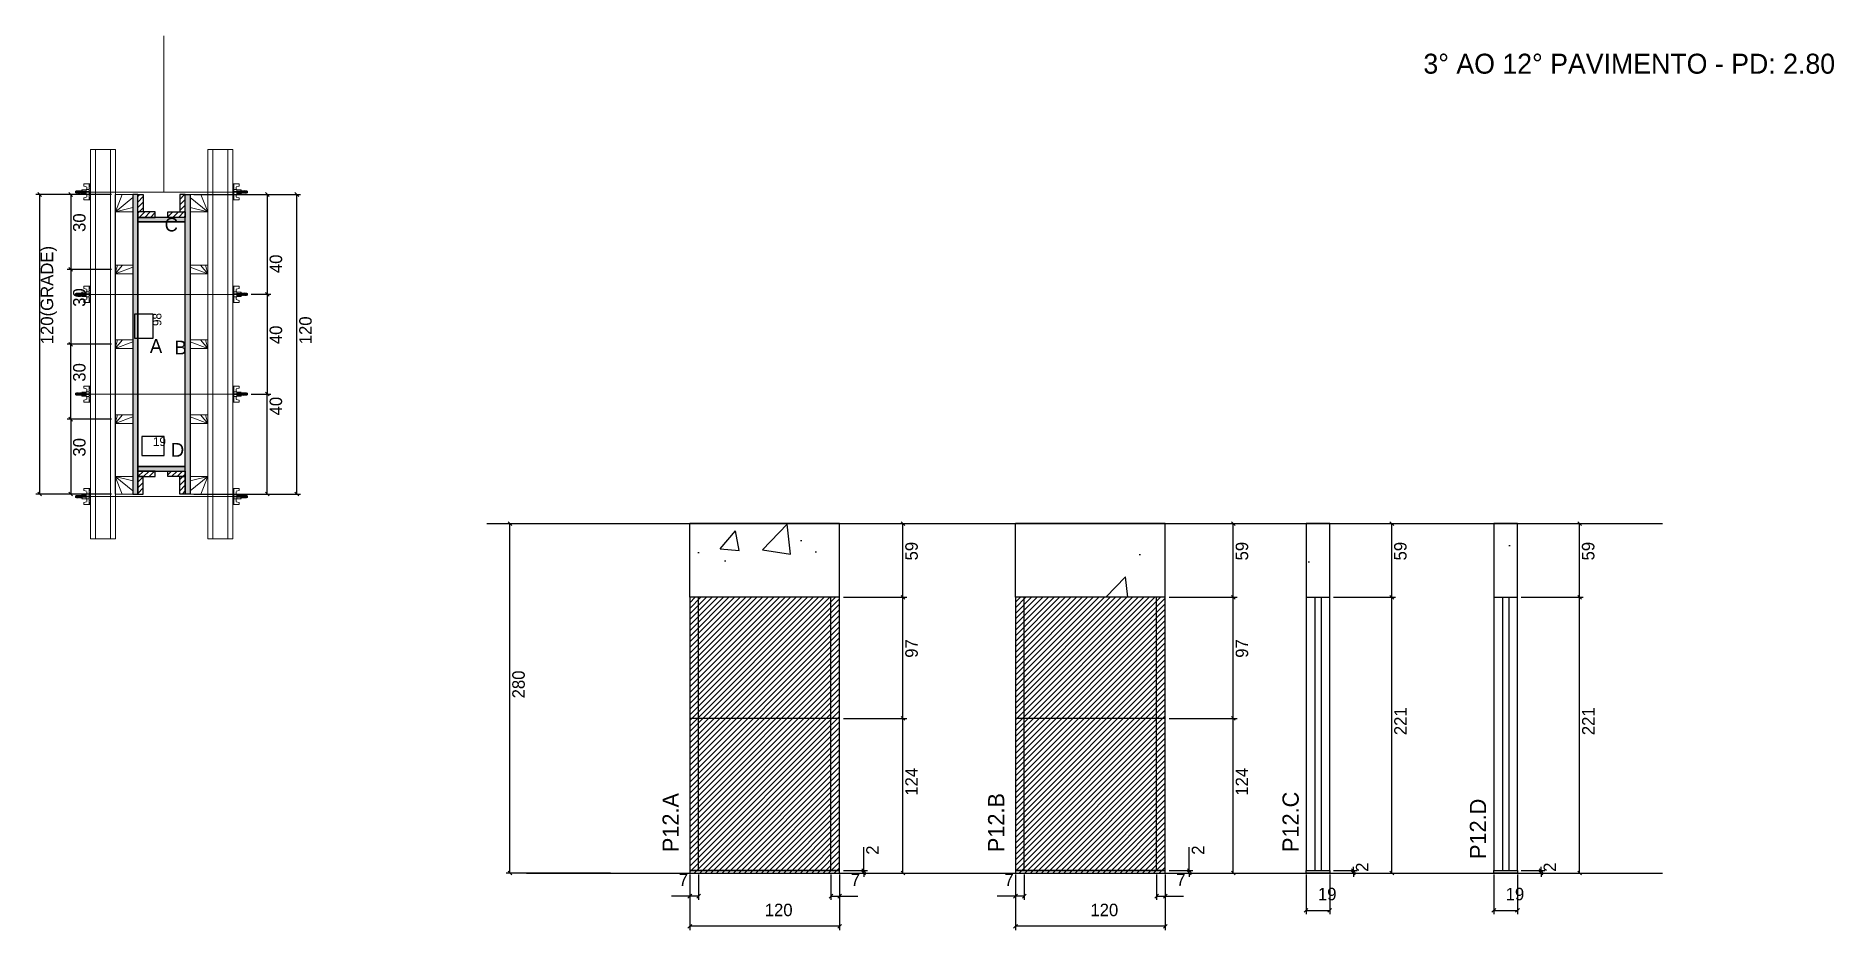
# Model space of a CAD drawing. Header units: metres. Extents: x 2644 to 4085, y 8626 to 9343.
import ezdxf

# ---------------------------------------------------------------- set-up
doc = ezdxf.new("R2010")
doc.units = ezdxf.units.M
for name, color, linetype in [('CHAPA', 7, 'Continuous'), ('COTA', 7, 'Continuous'), ('Hachura', 7, 'Continuous'), ('Madeira', 7, 'Continuous'), ('NIVEL 2° PAV.', 7, 'Continuous'), ('NOMENCLATURA', 7, 'Continuous'), ('Nível', 7, 'Continuous'), ('Painéis', 7, 'Continuous'), ('Perfil Metálico', 7, 'Continuous'), ('SARR_2.2x7', 7, 'Continuous'), ('SARRAFO', 7, 'Continuous'), ('Texto Seção', 7, 'Continuous'), ('TEXTO_GERAL', 7, 'Continuous')]:
    doc.layers.add(name, color=color, linetype=linetype)

msp = doc.modelspace()

# ---------------------------------------------------------------- texts
at = {"layer": 'COTA', "color": 241, "lineweight": 25}
for s, p in [('30', (2683.8, 9185.5)), ('120(GRADE)', (2657.9, 9095.5)), ('40', (2841.3, 9152.5)), ('30', (2683.8, 9125.5)), ('40', (2841.3, 9095.6)), ('120', (2865, 9095.5)), ('30', (2683.8, 9065.5)), ('40', (2841.3, 9038.5)), ('30', (2683.8, 9005.5))]:
    msp.add_text(s, height=10, rotation=90, dxfattribs=at).set_placement(p)
at = {"layer": 'COTA', "color": 1, "lineweight": 25}
msp.add_text('98', height=7, rotation=90, dxfattribs=at).set_placement((2744.6, 9110.1))
msp.add_text('19', height=7, dxfattribs=at).set_placement((2737.8, 9014))
at = {"layer": 'COTA', "color": 240, "lineweight": 25}
for s, p in [('59', (3350.6, 8922.3)), ('59', (3615.3, 8922.3)), ('59', (3742.2, 8922.3)), ('59', (3892.7, 8922.3)), ('97', (3350.6, 8844.3)), ('97', (3615.3, 8844.3)), ('221', (3742.3, 8782.3)), ('221', (3892.8, 8782.3)), ('124', (3350.6, 8733.8)), ('124', (3615.3, 8733.8)), ('2', (3319.3, 8686.5)), ('2', (3580.1, 8686.5)), ('2', (3711.6, 8672.8)), ('2', (3862, 8672.8))]:
    msp.add_text(s, height=10, rotation=90, dxfattribs=at).set_placement(p)
for s, p in [('7', (3159.1, 8661.4)), ('7', (3296.9, 8661.4)), ('7', (3420, 8661.4)), ('7', (3557.7, 8661.4)), ('19', (3671.2, 8650)), ('19', (3821.6, 8650)), ('120', (3228, 8637.3)), ('120', (3488.9, 8637.3))]:
    msp.add_text(s, height=10, dxfattribs=at).set_placement(p)
at = {"layer": 'NIVEL 2° PAV.', "color": 240, "lineweight": 25}
msp.add_text('280', height=10, rotation=90, dxfattribs=at).set_placement((3035.7, 8811.8))
at = {"layer": 'NOMENCLATURA', "color": 2, "lineweight": 25}
msp.add_text('3° AO 12° PAVIMENTO - PD: 2.80', height=16, dxfattribs=at).set_placement((3755.7, 9312.3))
at = {"layer": 'Texto Seção', "color": 7, "lineweight": 15}
for s, p in [('P12.A', (3159.1, 8688.6)), ('P12.B', (3419.9, 8688.6)), ('P12.C', (3655.8, 8688.7)), ('P12.D', (3805.9, 8683.1))]:
    msp.add_text(s, height=13, rotation=90, dxfattribs=at).set_placement(p)
at = {"layer": 'TEXTO_GERAL', "color": 7, "lineweight": 25}
for s, p in [('C', (2747.2, 9185.9)), ('A', (2735.4, 9088.6)), ('B', (2755.1, 9087.4)), ('D', (2752.2, 9005.4))]:
    msp.add_text(s, height=11, dxfattribs=at).set_placement(p)

# ---------------------------------------------------------------- hatches: boundary and pattern name
at = {"layer": 'COTA'}
h = msp.add_hatch(dxfattribs=at)
h.set_pattern_fill('AR-CONC')
h.paths.add_polyline_path([(3168, 8951.8), (3168, 8892.8), (3288, 8892.8), (3288, 8951.8), (3168, 8951.8)])
h = msp.add_hatch(dxfattribs=at)
h.set_pattern_fill('AR-CONC')
h.paths.add_polyline_path([(3428.9, 8951.8), (3428.9, 8892.8), (3548.9, 8892.8), (3548.9, 8951.8), (3428.9, 8951.8)])
h = msp.add_hatch(dxfattribs=at)
h.set_pattern_fill('AR-CONC')
h.paths.add_polyline_path([(3680.7, 8892.8), (3680.7, 8951.8), (3661.7, 8951.8), (3661.7, 8892.8), (3680.7, 8892.8)])
h = msp.add_hatch(dxfattribs=at)
h.set_pattern_fill('AR-CONC')
h.paths.add_polyline_path([(3831.1, 8892.8), (3831.1, 8951.8), (3812.1, 8951.8), (3812.1, 8892.8), (3831.1, 8892.8)])
at = {"layer": 'Hachura'}
h = msp.add_hatch(color=7, dxfattribs=at)
h.dxf.hatch_style = 1
h.paths.add_polyline_path([(2725.7, 9215.5), (2721.7, 9215.5), (2721.7, 8975.5), (2725.7, 8975.5), (2725.7, 9215.5)])
h = msp.add_hatch(color=7, dxfattribs=at)
h.dxf.hatch_style = 1
h.paths.add_polyline_path([(2725.7, 9215.5), (2721.7, 9215.5), (2721.7, 8975.5), (2725.7, 8975.5), (2725.7, 9215.5)])
h = msp.add_hatch(dxfattribs=at)
h.set_pattern_fill('ANSI31')
h.paths.add_polyline_path([(2725.7, 9201.5), (2730.1, 9201.5), (2730.1, 9215.5), (2725.7, 9215.5), (2725.7, 9201.5)])
h = msp.add_hatch(dxfattribs=at)
h.set_pattern_fill('ANSI31')
h.paths.add_polyline_path([(2763.7, 9201.5), (2759.3, 9201.5), (2759.3, 9215.5), (2763.7, 9215.5), (2763.7, 9201.5)])
h = msp.add_hatch(color=7, dxfattribs=at)
h.dxf.hatch_style = 1
h.paths.add_polyline_path([(2763.7, 9215.5), (2767.7, 9215.5), (2767.7, 8975.5), (2763.7, 8975.5), (2763.7, 9215.5)])
h = msp.add_hatch(color=7, dxfattribs=at)
h.dxf.hatch_style = 1
h.paths.add_polyline_path([(2763.7, 9215.5), (2767.7, 9215.5), (2767.7, 8975.5), (2763.7, 8975.5), (2763.7, 9215.5)])
h = msp.add_hatch(dxfattribs=at)
h.set_pattern_fill('ANSI31')
h.paths.add_polyline_path([(2725.7, 9197.1), (2725.7, 9201.5), (2739.7, 9201.5), (2739.7, 9197.1), (2725.7, 9197.1)])
h = msp.add_hatch(color=7, dxfattribs=at)
h.dxf.hatch_style = 1
h.paths.add_polyline_path([(2763.7, 9193.5), (2763.7, 9197.1), (2725.7, 9197.1), (2725.7, 9193.5), (2763.7, 9193.5)])
h = msp.add_hatch(color=7, dxfattribs=at)
h.dxf.hatch_style = 1
h.paths.add_polyline_path([(2763.7, 9193.5), (2763.7, 9197.1), (2725.7, 9197.1), (2725.7, 9193.5), (2763.7, 9193.5)])
h = msp.add_hatch(dxfattribs=at)
h.set_pattern_fill('ANSI31')
h.paths.add_polyline_path([(2763.7, 9197.1), (2763.7, 9201.5), (2749.7, 9201.5), (2749.7, 9197.1), (2763.7, 9197.1)])
h = msp.add_hatch(color=7, dxfattribs=at)
h.dxf.hatch_style = 1
h.paths.add_polyline_path([(2763.7, 8993.9), (2763.7, 8997.5), (2725.7, 8997.5), (2725.7, 8993.9), (2763.7, 8993.9)])
h = msp.add_hatch(color=7, dxfattribs=at)
h.dxf.hatch_style = 1
h.paths.add_polyline_path([(2763.7, 8993.9), (2763.7, 8997.5), (2725.7, 8997.5), (2725.7, 8993.9), (2763.7, 8993.9)])
h = msp.add_hatch(dxfattribs=at)
h.set_pattern_fill('ANSI31')
h.paths.add_polyline_path([(2725.7, 8989.5), (2725.7, 8993.9), (2739.7, 8993.9), (2739.7, 8989.5), (2725.7, 8989.5)])
h = msp.add_hatch(dxfattribs=at)
h.set_pattern_fill('ANSI31')
h.paths.add_polyline_path([(2725.7, 8989.5), (2730.1, 8989.5), (2730.1, 8975.5), (2725.7, 8975.5), (2725.7, 8989.5)])
h = msp.add_hatch(dxfattribs=at)
h.set_pattern_fill('ANSI31')
h.paths.add_polyline_path([(2763.7, 8989.5), (2763.7, 8993.9), (2749.7, 8993.9), (2749.7, 8989.5), (2763.7, 8989.5)])
h = msp.add_hatch(dxfattribs=at)
h.set_pattern_fill('ANSI31')
h.paths.add_polyline_path([(2763.7, 8989.5), (2759.3, 8989.5), (2759.3, 8975.5), (2763.7, 8975.5), (2763.7, 8989.5)])
h = msp.add_hatch(dxfattribs=at)
h.set_pattern_fill('ANSI31')
h.paths.add_polyline_path([(3288, 8892.8), (3168, 8892.8), (3168, 8671.8), (3288, 8671.8), (3288, 8892.8)])
h = msp.add_hatch(dxfattribs=at)
h.set_pattern_fill('ANSI31')
h.paths.add_polyline_path([(3548.9, 8892.8), (3428.9, 8892.8), (3428.9, 8671.8), (3548.9, 8671.8), (3548.9, 8892.8)])

# ---------------------------------------------------------------- linework, layer by layer
at = {"layer": 'CHAPA', "color": 1, "lineweight": 25}
for points in [[(2725.7, 9215.5), (2721.7, 9215.5), (2721.7, 8975.5), (2725.7, 8975.5)], [(2725.7, 9215.5), (2721.7, 9215.5), (2721.7, 8975.5), (2725.7, 8975.5)], [(2763.7, 9215.5), (2767.7, 9215.5), (2767.7, 8975.5), (2763.7, 8975.5)], [(2763.7, 9215.5), (2767.7, 9215.5), (2767.7, 8975.5), (2763.7, 8975.5)], [(2763.7, 9193.5), (2763.7, 9197.1), (2725.7, 9197.1), (2725.7, 9193.5)], [(2763.7, 9193.5), (2763.7, 9197.1), (2725.7, 9197.1), (2725.7, 9193.5)], [(2763.7, 8993.9), (2763.7, 8997.5), (2725.7, 8997.5), (2725.7, 8993.9)], [(2763.7, 8993.9), (2763.7, 8997.5), (2725.7, 8997.5), (2725.7, 8993.9)]]:
    msp.add_lwpolyline(points, close=True, dxfattribs=at)
at = {"layer": 'COTA', "color": 241, "lineweight": 25}
for p, q in [((2704.7, 9215.5), (2644.1, 9215.5)), ((2647.1, 8975.5), (2647.1, 9215.5)), ((2704.6, 9215.5), (2669, 9215.5)), ((2672, 9215.5), (2672, 9155.5)), ((2770.7, 9215.5), (2856.1, 9215.5)), ((2804.7, 9215.5), (2832.4, 9215.5)), ((2829.4, 9215.5), (2829.4, 9135.6)), ((2853.1, 8975.5), (2853.1, 9215.5)), ((2704.6, 9155.5), (2669, 9155.5)), ((2704.6, 9155.5), (2669, 9155.5)), ((2672, 9155.5), (2672, 9095.5)), ((2816.5, 9135.6), (2832.4, 9135.6)), ((2816.5, 9135.6), (2832.4, 9135.6)), ((2829.4, 9135.6), (2829.4, 9055.6)), ((2704.6, 9095.5), (2669, 9095.5)), ((2704.6, 9095.5), (2669, 9095.5)), ((2672, 9035.5), (2672, 9095.5)), ((2816.5, 9055.6), (2832.4, 9055.6)), ((2816.5, 9055.6), (2832.4, 9055.6)), ((2829.4, 8975.5), (2829.4, 9055.6)), ((2704.6, 9035.5), (2669, 9035.5)), ((2704.6, 9035.5), (2669, 9035.5)), ((2672, 9035.5), (2672, 8975.5)), ((2704.7, 8975.5), (2644.1, 8975.5)), ((2704.6, 8975.5), (2669, 8975.5)), ((2770.7, 8975.5), (2856.1, 8975.5)), ((2804.7, 8975.5), (2832.4, 8975.5)), ((3288, 8951.8), (3168, 8951.8)), ((3168, 8892.8), (3168, 8951.8)), ((3288, 8892.8), (3288, 8951.8)), ((3548.9, 8951.8), (3428.9, 8951.8)), ((3428.9, 8892.8), (3428.9, 8951.8)), ((3548.9, 8892.8), (3548.9, 8951.8))]:
    msp.add_line(p, q, dxfattribs=at)
at = {"layer": 'COTA', "color": 0, "lineweight": 25}
for p, q in [((2648.6, 9214), (2645.6, 9217)), ((2673.5, 9214), (2670.5, 9217)), ((2830.9, 9214), (2827.9, 9217)), ((2854.6, 9214), (2851.6, 9217)), ((2670.5, 9157), (2673.5, 9154)), ((2673.5, 9154), (2670.5, 9157)), ((2827.9, 9137.1), (2830.9, 9134.1)), ((2830.9, 9134.1), (2827.9, 9137.1)), ((2670.5, 9097), (2673.5, 9094)), ((2673.5, 9094), (2670.5, 9097)), ((2830.9, 9054.1), (2827.9, 9057.1)), ((2827.9, 9057.1), (2830.9, 9054.1)), ((2673.5, 9034), (2670.5, 9037)), ((2670.5, 9037), (2673.5, 9034)), ((2645.6, 8977), (2648.6, 8974)), ((2670.5, 8977), (2673.5, 8974)), ((2827.9, 8977), (2830.9, 8974)), ((2851.6, 8977), (2854.6, 8974)), ((3340.2, 8950.3), (3337.2, 8953.3)), ((3604.9, 8950.3), (3601.9, 8953.3)), ((3731.9, 8950.3), (3728.9, 8953.3)), ((3882.3, 8950.3), (3879.3, 8953.3)), ((3340.2, 8891.3), (3337.2, 8894.3)), ((3337.2, 8894.3), (3340.2, 8891.3)), ((3604.9, 8891.3), (3601.9, 8894.3)), ((3601.9, 8894.3), (3604.9, 8891.3)), ((3728.9, 8894.3), (3731.9, 8891.3)), ((3731.9, 8891.3), (3728.9, 8894.3)), ((3879.3, 8894.3), (3882.3, 8891.3)), ((3882.3, 8891.3), (3879.3, 8894.3)), ((3340.2, 8794.3), (3337.2, 8797.3)), ((3337.2, 8797.3), (3340.2, 8794.3)), ((3604.9, 8794.3), (3601.9, 8797.3)), ((3601.9, 8797.3), (3604.9, 8794.3)), ((3305.8, 8675.3), (3308.8, 8672.3)), ((3308.8, 8670.3), (3305.8, 8673.3)), ((3337.2, 8673.3), (3340.2, 8670.3)), ((3566.6, 8675.3), (3569.6, 8672.3)), ((3569.6, 8670.3), (3566.6, 8673.3)), ((3601.9, 8673.3), (3604.9, 8670.3)), ((3698.1, 8675.3), (3701.1, 8672.3)), ((3701.1, 8670.3), (3698.1, 8673.3)), ((3728.9, 8673.3), (3731.9, 8670.3)), ((3848.5, 8675.3), (3851.5, 8672.3)), ((3851.5, 8670.3), (3848.5, 8673.3)), ((3879.3, 8673.3), (3882.3, 8670.3)), ((3169.5, 8654.8), (3166.5, 8651.8)), ((3173.5, 8651.8), (3176.5, 8654.8)), ((3282.5, 8654.8), (3279.5, 8651.8)), ((3286.5, 8651.8), (3289.5, 8654.8)), ((3430.4, 8654.8), (3427.4, 8651.8)), ((3434.4, 8651.8), (3437.4, 8654.8)), ((3543.4, 8654.8), (3540.4, 8651.8)), ((3547.4, 8651.8), (3550.4, 8654.8)), ((3169.5, 8630.7), (3166.5, 8627.7)), ((3286.5, 8627.7), (3289.5, 8630.7)), ((3430.4, 8630.7), (3427.4, 8627.7)), ((3547.4, 8627.7), (3550.4, 8630.7)), ((3663.2, 8643.4), (3660.2, 8640.4)), ((3679.2, 8640.4), (3682.2, 8643.4)), ((3813.6, 8643.4), (3810.6, 8640.4)), ((3829.6, 8640.4), (3832.6, 8643.4))]:
    msp.add_line(p, q, dxfattribs=at)
at = {"layer": 'COTA', "color": 180, "lineweight": 25}
for p, q in [((2738.1, 9119.7), (2723.1, 9119.7)), ((2723.1, 9119.7), (2723.1, 9100.4)), ((2738.1, 9100.4), (2738.1, 9119.7)), ((2723.1, 9100.4), (2738.1, 9100.4)), ((2746.8, 9021.5), (2728.8, 9021.5)), ((2728.8, 9021.5), (2728.8, 9006.5)), ((2746.8, 9006.5), (2746.8, 9021.5)), ((2728.8, 9006.5), (2746.8, 9006.5))]:
    msp.add_line(p, q, dxfattribs=at)
at = {"layer": 'COTA', "color": 4, "lineweight": 25}
for p, q in [((3291, 8951.8), (3341.7, 8951.8)), ((3338.7, 8892.8), (3338.7, 8951.8)), ((3551.9, 8951.8), (3606.4, 8951.8)), ((3603.4, 8892.8), (3603.4, 8951.8)), ((3683.7, 8951.8), (3733.4, 8951.8)), ((3730.4, 8892.8), (3730.4, 8951.8)), ((3834.1, 8951.8), (3883.8, 8951.8)), ((3880.8, 8892.8), (3880.8, 8951.8)), ((3291, 8892.8), (3341.7, 8892.8)), ((3291, 8892.8), (3341.7, 8892.8)), ((3338.7, 8795.8), (3338.7, 8892.8)), ((3551.9, 8892.8), (3606.4, 8892.8)), ((3551.9, 8892.8), (3606.4, 8892.8)), ((3603.4, 8795.8), (3603.4, 8892.8)), ((3683.7, 8892.8), (3733.4, 8892.8)), ((3683.7, 8892.8), (3733.4, 8892.8)), ((3730.4, 8671.8), (3730.4, 8892.8)), ((3834.1, 8892.8), (3883.8, 8892.8)), ((3834.1, 8892.8), (3883.8, 8892.8)), ((3880.8, 8671.8), (3880.8, 8892.8)), ((3291, 8795.8), (3341.7, 8795.8)), ((3291, 8795.8), (3341.7, 8795.8)), ((3338.7, 8671.8), (3338.7, 8795.8)), ((3551.9, 8795.8), (3606.4, 8795.8)), ((3551.9, 8795.8), (3606.4, 8795.8)), ((3603.4, 8671.8), (3603.4, 8795.8)), ((3307.3, 8673.8), (3307.3, 8692.6)), ((3568.1, 8673.8), (3568.1, 8692.6)), ((3291, 8673.8), (3310.3, 8673.8)), ((3307.3, 8671.8), (3307.3, 8673.8)), ((3551.9, 8673.8), (3571.1, 8673.8)), ((3568.1, 8671.8), (3568.1, 8673.8)), ((3683.7, 8673.8), (3702.6, 8673.8)), ((3699.6, 8673.8), (3699.6, 8676.8)), ((3699.6, 8671.8), (3699.6, 8673.8)), ((3834.1, 8673.8), (3853, 8673.8)), ((3850, 8673.8), (3850, 8676.8)), ((3850, 8671.8), (3850, 8673.8)), ((3168, 8670.8), (3168, 8626.2)), ((3168, 8668.8), (3168, 8650.3)), ((3175, 8670.8), (3175, 8650.3)), ((3281, 8670.8), (3281, 8650.3)), ((3288, 8670.8), (3288, 8626.2)), ((3288, 8668.8), (3288, 8650.3)), ((3291, 8671.8), (3310.3, 8671.8)), ((3291, 8671.8), (3341.7, 8671.8)), ((3307.3, 8671.8), (3307.3, 8668.8)), ((3428.9, 8670.8), (3428.9, 8626.2)), ((3428.9, 8668.8), (3428.9, 8650.3)), ((3435.9, 8670.8), (3435.9, 8650.3)), ((3541.9, 8670.8), (3541.9, 8650.3)), ((3548.9, 8670.8), (3548.9, 8626.2)), ((3548.9, 8668.8), (3548.9, 8650.3)), ((3551.9, 8671.8), (3571.1, 8671.8)), ((3551.9, 8671.8), (3606.4, 8671.8)), ((3568.1, 8671.8), (3568.1, 8668.8)), ((3661.7, 8670.8), (3661.7, 8638.9)), ((3680.7, 8670.8), (3680.7, 8638.9)), ((3683.7, 8671.8), (3702.6, 8671.8)), ((3683.7, 8671.8), (3733.4, 8671.8)), ((3699.6, 8671.8), (3699.6, 8668.8)), ((3812.1, 8670.8), (3812.1, 8638.9)), ((3831.1, 8670.8), (3831.1, 8638.9)), ((3834.1, 8671.8), (3853, 8671.8)), ((3834.1, 8671.8), (3883.8, 8671.8)), ((3850, 8671.8), (3850, 8668.8)), ((3168, 8653.3), (3153.3, 8653.3)), ((3175, 8653.3), (3168, 8653.3)), ((3281, 8653.3), (3288, 8653.3)), ((3288, 8653.3), (3302.7, 8653.3)), ((3428.9, 8653.3), (3414.1, 8653.3)), ((3435.9, 8653.3), (3428.9, 8653.3)), ((3541.9, 8653.3), (3548.9, 8653.3)), ((3548.9, 8653.3), (3563.6, 8653.3)), ((3661.7, 8641.9), (3680.7, 8641.9)), ((3812.1, 8641.9), (3831.1, 8641.9)), ((3288, 8629.2), (3168, 8629.2)), ((3548.9, 8629.2), (3428.9, 8629.2))]:
    msp.add_line(p, q, dxfattribs=at)
at = {"layer": 'COTA', "color": 241, "lineweight": 25}
for points in [[(3680.7, 8892.8), (3680.7, 8951.8), (3661.7, 8951.8), (3661.7, 8892.8)], [(3831.1, 8892.8), (3831.1, 8951.8), (3812.1, 8951.8), (3812.1, 8892.8)]]:
    msp.add_lwpolyline(points, dxfattribs=at)
at = {"layer": 'Hachura', "color": 0, "lineweight": 9}
for p, q in [((2687.7, 9224), (2682.5, 9224)), ((2682.5, 9224), (2682.5, 9222.3)), ((2682.5, 9222.3), (2684.7, 9221.7)), ((2684.9, 9221.4), (2684.9, 9219.4)), ((2686.7, 9223.8), (2687.7, 9223.8)), ((2686.7, 9223.6), (2687.7, 9223.6)), ((2686.7, 9223.3), (2687.7, 9223.3)), ((2686.7, 9222.8), (2687.7, 9222.8)), ((2686.7, 9222), (2687.7, 9222)), ((2686.7, 9220.6), (2687.7, 9220.6)), ((2686.8, 9224), (2686.8, 9211.1)), ((2686.8, 9224), (2686.8, 9218.8)), ((2687.7, 9211.1), (2687.7, 9224)), ((2801.7, 9211.1), (2801.7, 9224)), ((2801.7, 9224), (2806.8, 9224)), ((2802.6, 9223.8), (2801.7, 9223.8)), ((2802.6, 9223.6), (2801.7, 9223.6)), ((2802.6, 9223.3), (2801.7, 9223.3)), ((2802.6, 9222.8), (2801.7, 9222.8)), ((2802.6, 9222), (2801.7, 9222)), ((2802.6, 9220.6), (2801.7, 9220.6)), ((2802.6, 9224), (2802.6, 9211.1)), ((2802.6, 9224), (2802.6, 9218.8)), ((2804.4, 9221.4), (2804.4, 9219.4)), ((2806.8, 9222.3), (2804.6, 9221.7)), ((2806.8, 9224), (2806.8, 9222.3)), ((2676.2, 9218.5), (2675.9, 9218.2)), ((2675.9, 9218.2), (2675.9, 9216.9)), ((2676.2, 9216.6), (2675.9, 9216.9)), ((2676.5, 9218.5), (2676.2, 9218.5)), ((2676.2, 9216.6), (2676.2, 9218.5)), ((2676.8, 9216.6), (2676.2, 9217.9)), ((2676.7, 9216.5), (2676.2, 9217.6)), ((2676.2, 9217.1), (2676.5, 9216.5)), ((2676.2, 9216.9), (2676.3, 9216.6)), ((2676.5, 9218.5), (2677.5, 9216.6)), ((2676.5, 9218.5), (2677.5, 9216.6)), ((2676.6, 9218.6), (2677.7, 9216.5)), ((2677.9, 9216.5), (2676.8, 9218.7)), ((2676.8, 9216.6), (2677.5, 9216.6)), ((2677.7, 9218.5), (2677, 9218.5)), ((2678, 9216.6), (2677, 9218.5)), ((2677.7, 9218.5), (2678.6, 9216.6)), ((2677.8, 9218.6), (2678.8, 9216.5)), ((2679.1, 9216.5), (2678, 9218.7)), ((2678.6, 9216.6), (2678, 9216.6)), ((2678.8, 9218.5), (2678.2, 9218.5)), ((2679.1, 9216.6), (2678.2, 9218.5)), ((2678.4, 9218.5), (2678.2, 9218.5)), ((2678.8, 9218.5), (2679.8, 9216.6)), ((2678.9, 9218.6), (2680, 9216.5)), ((2679.4, 9216.6), (2679.1, 9216.6)), ((2680.2, 9216.5), (2679.2, 9218.7)), ((2680, 9218.5), (2679.3, 9218.5)), ((2680.3, 9216.6), (2679.3, 9218.5)), ((2679.4, 9216.6), (2679.8, 9216.6)), ((2680, 9218.5), (2680.9, 9216.6)), ((2680.9, 9217.4), (2680.3, 9218.7)), ((2680.3, 9216.6), (2680.9, 9216.6)), ((2680.9, 9217.6), (2680.5, 9218.5)), ((2680.9, 9218.5), (2680.5, 9218.5)), ((2680.9, 9215.8), (2680.9, 9219.2)), ((2680.9, 9219.2), (2684.2, 9219.2)), ((2680.9, 9218.2), (2684.2, 9218.2)), ((2680.9, 9216.6), (2684.2, 9216.6)), ((2684.2, 9215.8), (2680.9, 9215.8)), ((2681, 9215.8), (2681, 9219.2)), ((2682.5, 9212.7), (2684.7, 9213.3)), ((2682.5, 9211.1), (2682.5, 9212.7)), ((2686.8, 9211.1), (2682.5, 9211.1)), ((2684.2, 9219.4), (2684.2, 9215.6)), ((2686.8, 9219.4), (2684.2, 9219.4)), ((2684.2, 9215.6), (2684.2, 9215.8)), ((2684.2, 9215.6), (2684.2, 9215.8)), ((2684.2, 9215.6), (2686.8, 9215.6)), ((2686.8, 9217.8), (2684.8, 9217.8)), ((2684.8, 9217.3), (2686.8, 9217.3)), ((2684.9, 9213.6), (2684.9, 9215.6)), ((2686.7, 9214.5), (2687.7, 9214.5)), ((2686.7, 9213.1), (2687.7, 9213.1)), ((2686.7, 9212.2), (2687.7, 9212.2)), ((2686.7, 9211.7), (2687.7, 9211.7)), ((2686.7, 9211.4), (2687.7, 9211.4)), ((2686.7, 9211.2), (2687.7, 9211.2)), ((2686.8, 9217.5), (2686.8, 9219.4)), ((2686.8, 9218.8), (2686.8, 9218.2)), ((2686.8, 9217.5), (2687.7, 9217.5)), ((2686.8, 9211.1), (2687.7, 9211.1)), ((2687.1, 9218.5), (2686.9, 9218.5)), ((2686.9, 9216.5), (2687.3, 9216.5)), ((2687.5, 9218.5), (2687.1, 9218.5)), ((2687.7, 9212), (2687.7, 9219.8)), ((2801.7, 9212), (2801.7, 9219.8)), ((2802.6, 9217.5), (2801.7, 9217.5)), ((2802.6, 9214.5), (2801.7, 9214.5)), ((2802.6, 9213.1), (2801.7, 9213.1)), ((2802.6, 9212.2), (2801.7, 9212.2)), ((2802.6, 9211.7), (2801.7, 9211.7)), ((2802.6, 9211.4), (2801.7, 9211.4)), ((2802.6, 9211.2), (2801.7, 9211.2)), ((2802.6, 9211.1), (2801.7, 9211.1)), ((2801.8, 9218.5), (2802.2, 9218.5)), ((2802.4, 9216.5), (2802, 9216.5)), ((2802.2, 9218.5), (2802.5, 9218.5)), ((2802.6, 9217.5), (2802.6, 9219.4)), ((2802.6, 9219.4), (2805.1, 9219.4)), ((2802.6, 9218.8), (2802.6, 9218.2)), ((2802.6, 9217.8), (2804.6, 9217.8)), ((2804.6, 9217.3), (2802.6, 9217.3)), ((2805.1, 9215.6), (2802.6, 9215.6)), ((2802.6, 9211.1), (2806.8, 9211.1)), ((2804.4, 9213.6), (2804.4, 9215.6)), ((2806.8, 9212.7), (2804.6, 9213.3)), ((2805.1, 9219.4), (2805.1, 9215.6)), ((2808.4, 9219.2), (2805.1, 9219.2)), ((2808.4, 9218.2), (2805.1, 9218.2)), ((2808.4, 9216.6), (2805.1, 9216.6)), ((2805.1, 9215.8), (2808.4, 9215.8)), ((2805.1, 9215.6), (2805.1, 9215.8)), ((2805.1, 9215.6), (2805.1, 9215.8)), ((2806.8, 9211.1), (2806.8, 9212.7)), ((2808.3, 9215.8), (2808.3, 9219.2)), ((2808.4, 9215.8), (2808.4, 9219.2)), ((2808.4, 9217.4), (2809, 9218.7)), ((2809.3, 9218.5), (2808.4, 9216.6)), ((2808.4, 9217.6), (2808.8, 9218.5)), ((2808.4, 9218.5), (2808.8, 9218.5)), ((2809, 9216.6), (2808.4, 9216.6)), ((2809, 9216.6), (2810, 9218.5)), ((2809.1, 9216.5), (2810.2, 9218.7)), ((2810.4, 9218.6), (2809.3, 9216.5)), ((2809.3, 9218.5), (2810, 9218.5)), ((2810.5, 9218.5), (2809.5, 9216.6)), ((2810, 9216.6), (2809.5, 9216.6)), ((2810, 9216.6), (2810.2, 9216.6)), ((2810.2, 9216.5), (2811.3, 9218.7)), ((2810.2, 9216.6), (2811.1, 9218.5)), ((2811.6, 9218.6), (2810.5, 9216.5)), ((2810.5, 9218.5), (2811.1, 9218.5)), ((2811.7, 9218.5), (2810.7, 9216.6)), ((2810.7, 9216.6), (2811.3, 9216.6)), ((2810.9, 9218.5), (2811.1, 9218.5)), ((2811.3, 9216.6), (2812.3, 9218.5)), ((2811.4, 9216.5), (2812.5, 9218.7)), ((2812.7, 9218.6), (2811.6, 9216.5)), ((2811.7, 9218.5), (2812.3, 9218.5)), ((2812.8, 9218.5), (2811.8, 9216.6)), ((2812.8, 9218.5), (2811.8, 9216.6)), ((2812.5, 9216.6), (2811.8, 9216.6)), ((2812.5, 9216.6), (2813.1, 9217.9)), ((2812.6, 9216.5), (2813.1, 9217.6)), ((2812.8, 9218.5), (2813.1, 9218.5)), ((2813.1, 9217.1), (2812.8, 9216.5)), ((2813.1, 9216.9), (2813, 9216.6)), ((2813.1, 9218.5), (2813.5, 9218.2)), ((2813.1, 9216.6), (2813.1, 9218.5)), ((2813.1, 9216.6), (2813.5, 9216.9)), ((2813.5, 9218.2), (2813.5, 9216.9)), ((2676.2, 9136.5), (2675.9, 9136.2)), ((2675.9, 9136.2), (2675.9, 9134.9)), ((2676.2, 9134.6), (2675.9, 9134.9)), ((2676.5, 9136.5), (2676.2, 9136.5)), ((2676.2, 9134.6), (2676.2, 9136.5)), ((2676.8, 9134.6), (2676.2, 9135.9)), ((2676.7, 9134.5), (2676.2, 9135.6)), ((2676.2, 9135.1), (2676.5, 9134.5)), ((2676.2, 9134.9), (2676.3, 9134.6)), ((2676.5, 9136.5), (2677.5, 9134.6)), ((2676.5, 9136.5), (2677.5, 9134.6)), ((2676.6, 9136.6), (2677.7, 9134.5)), ((2677.9, 9134.5), (2676.8, 9136.7)), ((2676.8, 9134.6), (2677.5, 9134.6)), ((2677.7, 9136.5), (2677, 9136.5)), ((2678, 9134.6), (2677, 9136.5)), ((2677.7, 9136.5), (2678.6, 9134.6)), ((2677.8, 9136.6), (2678.8, 9134.5)), ((2679.1, 9134.5), (2678, 9136.7)), ((2678.6, 9134.6), (2678, 9134.6)), ((2678.8, 9136.5), (2678.2, 9136.5)), ((2679.1, 9134.6), (2678.2, 9136.5)), ((2678.4, 9136.5), (2678.2, 9136.5)), ((2678.8, 9136.5), (2679.8, 9134.6)), ((2678.9, 9136.6), (2680, 9134.5)), ((2679.4, 9134.6), (2679.1, 9134.6)), ((2680.2, 9134.5), (2679.2, 9136.7)), ((2680, 9136.5), (2679.3, 9136.5)), ((2680.3, 9134.6), (2679.3, 9136.5)), ((2679.4, 9134.6), (2679.8, 9134.6)), ((2680, 9136.5), (2680.9, 9134.6)), ((2680.9, 9135.4), (2680.3, 9136.7)), ((2680.3, 9134.6), (2680.9, 9134.6)), ((2680.9, 9135.6), (2680.5, 9136.5)), ((2680.9, 9136.5), (2680.5, 9136.5)), ((2680.9, 9133.8), (2680.9, 9137.2)), ((2680.9, 9137.2), (2684.2, 9137.2)), ((2680.9, 9136.2), (2684.2, 9136.2)), ((2680.9, 9134.6), (2684.2, 9134.6)), ((2684.2, 9133.8), (2680.9, 9133.8)), ((2681, 9133.8), (2681, 9137.2)), ((2687.7, 9142), (2682.5, 9142)), ((2682.5, 9142), (2682.5, 9140.3)), ((2682.5, 9140.3), (2684.7, 9139.7)), ((2684.2, 9137.4), (2684.2, 9133.6)), ((2686.8, 9137.4), (2684.2, 9137.4)), ((2684.2, 9133.6), (2684.2, 9133.8)), ((2684.2, 9133.6), (2684.2, 9133.8)), ((2684.2, 9133.6), (2686.8, 9133.6)), ((2686.8, 9135.8), (2684.8, 9135.8)), ((2684.8, 9135.3), (2686.8, 9135.3)), ((2684.9, 9139.4), (2684.9, 9137.4)), ((2684.9, 9131.6), (2684.9, 9133.6)), ((2686.7, 9141.8), (2687.7, 9141.8)), ((2686.7, 9141.6), (2687.7, 9141.6)), ((2686.7, 9141.3), (2687.7, 9141.3)), ((2686.7, 9140.8), (2687.7, 9140.8)), ((2686.7, 9140), (2687.7, 9140)), ((2686.7, 9138.6), (2687.7, 9138.6)), ((2686.8, 9142), (2686.8, 9129.1)), ((2686.8, 9142), (2686.8, 9136.8)), ((2686.8, 9135.5), (2686.8, 9137.4)), ((2686.8, 9136.8), (2686.8, 9136.2)), ((2686.8, 9135.5), (2687.7, 9135.5)), ((2687.1, 9136.5), (2686.9, 9136.5)), ((2686.9, 9134.5), (2687.3, 9134.5)), ((2687.5, 9136.5), (2687.1, 9136.5)), ((2687.7, 9129.1), (2687.7, 9142)), ((2687.7, 9130), (2687.7, 9137.8)), ((2801.7, 9129.1), (2801.7, 9142)), ((2801.7, 9142), (2806.8, 9142)), ((2802.6, 9141.8), (2801.7, 9141.8)), ((2802.6, 9141.6), (2801.7, 9141.6)), ((2802.6, 9141.3), (2801.7, 9141.3)), ((2802.6, 9140.8), (2801.7, 9140.8)), ((2802.6, 9140), (2801.7, 9140)), ((2802.6, 9138.6), (2801.7, 9138.6)), ((2801.7, 9130), (2801.7, 9137.8)), ((2802.6, 9135.5), (2801.7, 9135.5)), ((2801.8, 9136.5), (2802.2, 9136.5)), ((2802.4, 9134.5), (2802, 9134.5)), ((2802.2, 9136.5), (2802.5, 9136.5)), ((2802.6, 9142), (2802.6, 9129.1)), ((2802.6, 9142), (2802.6, 9136.8)), ((2802.6, 9135.5), (2802.6, 9137.4)), ((2802.6, 9137.4), (2805.1, 9137.4)), ((2802.6, 9136.8), (2802.6, 9136.2)), ((2802.6, 9135.8), (2804.6, 9135.8)), ((2804.6, 9135.3), (2802.6, 9135.3)), ((2805.1, 9133.6), (2802.6, 9133.6)), ((2804.4, 9139.4), (2804.4, 9137.4)), ((2804.4, 9131.6), (2804.4, 9133.6)), ((2806.8, 9140.3), (2804.6, 9139.7)), ((2805.1, 9137.4), (2805.1, 9133.6)), ((2808.4, 9137.2), (2805.1, 9137.2)), ((2808.4, 9136.2), (2805.1, 9136.2)), ((2808.4, 9134.6), (2805.1, 9134.6)), ((2805.1, 9133.8), (2808.4, 9133.8)), ((2805.1, 9133.6), (2805.1, 9133.8)), ((2805.1, 9133.6), (2805.1, 9133.8)), ((2806.8, 9142), (2806.8, 9140.3)), ((2808.3, 9133.8), (2808.3, 9137.2)), ((2808.4, 9133.8), (2808.4, 9137.2)), ((2808.4, 9135.4), (2809, 9136.7)), ((2809.3, 9136.5), (2808.4, 9134.6)), ((2808.4, 9135.6), (2808.8, 9136.5)), ((2808.4, 9136.5), (2808.8, 9136.5)), ((2809, 9134.6), (2808.4, 9134.6)), ((2809, 9134.6), (2810, 9136.5)), ((2809.1, 9134.5), (2810.2, 9136.7)), ((2810.4, 9136.6), (2809.3, 9134.5)), ((2809.3, 9136.5), (2810, 9136.5)), ((2810.5, 9136.5), (2809.5, 9134.6)), ((2810, 9134.6), (2809.5, 9134.6)), ((2810, 9134.6), (2810.2, 9134.6)), ((2810.2, 9134.5), (2811.3, 9136.7)), ((2810.2, 9134.6), (2811.1, 9136.5)), ((2811.6, 9136.6), (2810.5, 9134.5)), ((2810.5, 9136.5), (2811.1, 9136.5)), ((2811.7, 9136.5), (2810.7, 9134.6)), ((2810.7, 9134.6), (2811.3, 9134.6)), ((2810.9, 9136.5), (2811.1, 9136.5)), ((2811.3, 9134.6), (2812.3, 9136.5)), ((2811.4, 9134.5), (2812.5, 9136.7)), ((2812.7, 9136.6), (2811.6, 9134.5)), ((2811.7, 9136.5), (2812.3, 9136.5)), ((2812.8, 9136.5), (2811.8, 9134.6)), ((2812.8, 9136.5), (2811.8, 9134.6)), ((2812.5, 9134.6), (2811.8, 9134.6)), ((2812.5, 9134.6), (2813.1, 9135.9)), ((2812.6, 9134.5), (2813.1, 9135.6)), ((2812.8, 9136.5), (2813.1, 9136.5)), ((2813.1, 9135.1), (2812.8, 9134.5)), ((2813.1, 9134.9), (2813, 9134.6)), ((2813.1, 9136.5), (2813.5, 9136.2)), ((2813.1, 9134.6), (2813.1, 9136.5)), ((2813.1, 9134.6), (2813.5, 9134.9)), ((2813.5, 9136.2), (2813.5, 9134.9)), ((2682.5, 9130.7), (2684.7, 9131.3)), ((2682.5, 9129.1), (2682.5, 9130.7)), ((2686.8, 9129.1), (2682.5, 9129.1)), ((2686.7, 9132.5), (2687.7, 9132.5)), ((2686.7, 9131.1), (2687.7, 9131.1)), ((2686.7, 9130.2), (2687.7, 9130.2)), ((2686.7, 9129.7), (2687.7, 9129.7)), ((2686.7, 9129.4), (2687.7, 9129.4)), ((2686.7, 9129.2), (2687.7, 9129.2)), ((2686.8, 9129.1), (2687.7, 9129.1)), ((2802.6, 9132.5), (2801.7, 9132.5)), ((2802.6, 9131.1), (2801.7, 9131.1)), ((2802.6, 9130.2), (2801.7, 9130.2)), ((2802.6, 9129.7), (2801.7, 9129.7)), ((2802.6, 9129.4), (2801.7, 9129.4)), ((2802.6, 9129.2), (2801.7, 9129.2)), ((2802.6, 9129.1), (2801.7, 9129.1)), ((2802.6, 9129.1), (2806.8, 9129.1)), ((2806.8, 9130.7), (2804.6, 9131.3)), ((2806.8, 9129.1), (2806.8, 9130.7)), ((2687.7, 9062), (2682.5, 9062)), ((2682.5, 9062), (2682.5, 9060.3)), ((2686.7, 9061.8), (2687.7, 9061.8)), ((2686.7, 9061.6), (2687.7, 9061.6)), ((2686.8, 9062), (2686.8, 9049.1)), ((2686.8, 9062), (2686.8, 9056.8)), ((2687.7, 9049.1), (2687.7, 9062)), ((2801.7, 9049.1), (2801.7, 9062)), ((2801.7, 9062), (2806.8, 9062)), ((2802.6, 9061.8), (2801.7, 9061.8)), ((2802.6, 9061.6), (2801.7, 9061.6)), ((2802.6, 9062), (2802.6, 9049.1)), ((2802.6, 9062), (2802.6, 9056.8)), ((2806.8, 9062), (2806.8, 9060.3)), ((2676.2, 9056.5), (2675.9, 9056.2)), ((2675.9, 9056.2), (2675.9, 9054.9)), ((2676.2, 9054.6), (2675.9, 9054.9)), ((2676.5, 9056.5), (2676.2, 9056.5)), ((2676.2, 9054.6), (2676.2, 9056.5)), ((2676.8, 9054.6), (2676.2, 9055.9)), ((2676.7, 9054.5), (2676.2, 9055.6)), ((2676.2, 9055.1), (2676.5, 9054.5)), ((2676.2, 9054.9), (2676.3, 9054.6)), ((2676.5, 9056.5), (2677.5, 9054.6)), ((2676.5, 9056.5), (2677.5, 9054.6)), ((2676.6, 9056.6), (2677.7, 9054.5)), ((2677.9, 9054.5), (2676.8, 9056.7)), ((2676.8, 9054.6), (2677.5, 9054.6)), ((2677.7, 9056.5), (2677, 9056.5)), ((2678, 9054.6), (2677, 9056.5)), ((2677.7, 9056.5), (2678.6, 9054.6)), ((2677.8, 9056.6), (2678.8, 9054.5)), ((2679.1, 9054.5), (2678, 9056.7)), ((2678.6, 9054.6), (2678, 9054.6)), ((2678.8, 9056.5), (2678.2, 9056.5)), ((2679.1, 9054.6), (2678.2, 9056.5)), ((2678.4, 9056.5), (2678.2, 9056.5)), ((2678.8, 9056.5), (2679.8, 9054.6)), ((2678.9, 9056.6), (2680, 9054.5)), ((2679.4, 9054.6), (2679.1, 9054.6)), ((2680.2, 9054.5), (2679.2, 9056.7)), ((2680, 9056.5), (2679.3, 9056.5)), ((2680.3, 9054.6), (2679.3, 9056.5)), ((2679.4, 9054.6), (2679.8, 9054.6)), ((2680, 9056.5), (2680.9, 9054.6)), ((2680.9, 9055.4), (2680.3, 9056.7)), ((2680.3, 9054.6), (2680.9, 9054.6)), ((2680.9, 9055.6), (2680.5, 9056.5)), ((2680.9, 9056.5), (2680.5, 9056.5)), ((2680.9, 9053.8), (2680.9, 9057.2)), ((2680.9, 9057.2), (2684.2, 9057.2)), ((2680.9, 9056.2), (2684.2, 9056.2)), ((2680.9, 9054.6), (2684.2, 9054.6)), ((2684.2, 9053.8), (2680.9, 9053.8)), ((2681, 9053.8), (2681, 9057.2)), ((2682.5, 9060.3), (2684.7, 9059.7)), ((2682.5, 9050.7), (2684.7, 9051.3)), ((2682.5, 9049.1), (2682.5, 9050.7)), ((2686.8, 9049.1), (2682.5, 9049.1)), ((2684.2, 9057.4), (2684.2, 9053.6)), ((2686.8, 9057.4), (2684.2, 9057.4)), ((2684.2, 9053.6), (2684.2, 9053.8)), ((2684.2, 9053.6), (2684.2, 9053.8)), ((2684.2, 9053.6), (2686.8, 9053.6)), ((2686.8, 9055.8), (2684.8, 9055.8)), ((2684.8, 9055.3), (2686.8, 9055.3)), ((2684.9, 9059.4), (2684.9, 9057.4)), ((2684.9, 9051.6), (2684.9, 9053.6)), ((2686.7, 9061.3), (2687.7, 9061.3)), ((2686.7, 9060.8), (2687.7, 9060.8)), ((2686.7, 9060), (2687.7, 9060)), ((2686.7, 9058.6), (2687.7, 9058.6)), ((2686.7, 9052.5), (2687.7, 9052.5)), ((2686.7, 9051.1), (2687.7, 9051.1)), ((2686.7, 9050.2), (2687.7, 9050.2)), ((2686.7, 9049.7), (2687.7, 9049.7)), ((2686.7, 9049.4), (2687.7, 9049.4)), ((2686.7, 9049.2), (2687.7, 9049.2)), ((2686.8, 9055.5), (2686.8, 9057.4)), ((2686.8, 9056.8), (2686.8, 9056.2)), ((2686.8, 9055.5), (2687.7, 9055.5)), ((2686.8, 9049.1), (2687.7, 9049.1)), ((2687.1, 9056.5), (2686.9, 9056.5)), ((2686.9, 9054.5), (2687.3, 9054.5)), ((2687.5, 9056.5), (2687.1, 9056.5)), ((2687.7, 9050), (2687.7, 9057.8)), ((2802.6, 9061.3), (2801.7, 9061.3)), ((2802.6, 9060.8), (2801.7, 9060.8)), ((2802.6, 9060), (2801.7, 9060)), ((2802.6, 9058.6), (2801.7, 9058.6)), ((2801.7, 9050), (2801.7, 9057.8)), ((2802.6, 9055.5), (2801.7, 9055.5)), ((2802.6, 9052.5), (2801.7, 9052.5)), ((2802.6, 9051.1), (2801.7, 9051.1)), ((2802.6, 9050.2), (2801.7, 9050.2)), ((2802.6, 9049.7), (2801.7, 9049.7)), ((2802.6, 9049.4), (2801.7, 9049.4)), ((2802.6, 9049.2), (2801.7, 9049.2)), ((2802.6, 9049.1), (2801.7, 9049.1)), ((2801.8, 9056.5), (2802.2, 9056.5)), ((2802.4, 9054.5), (2802, 9054.5)), ((2802.2, 9056.5), (2802.5, 9056.5)), ((2802.6, 9055.5), (2802.6, 9057.4)), ((2802.6, 9057.4), (2805.1, 9057.4)), ((2802.6, 9056.8), (2802.6, 9056.2)), ((2802.6, 9055.8), (2804.6, 9055.8)), ((2804.6, 9055.3), (2802.6, 9055.3)), ((2805.1, 9053.6), (2802.6, 9053.6)), ((2802.6, 9049.1), (2806.8, 9049.1)), ((2804.4, 9059.4), (2804.4, 9057.4)), ((2804.4, 9051.6), (2804.4, 9053.6)), ((2806.8, 9060.3), (2804.6, 9059.7)), ((2806.8, 9050.7), (2804.6, 9051.3)), ((2805.1, 9057.4), (2805.1, 9053.6)), ((2808.4, 9057.2), (2805.1, 9057.2)), ((2808.4, 9056.2), (2805.1, 9056.2)), ((2808.4, 9054.6), (2805.1, 9054.6)), ((2805.1, 9053.8), (2808.4, 9053.8)), ((2805.1, 9053.6), (2805.1, 9053.8)), ((2805.1, 9053.6), (2805.1, 9053.8)), ((2806.8, 9049.1), (2806.8, 9050.7)), ((2808.3, 9053.8), (2808.3, 9057.2)), ((2808.4, 9053.8), (2808.4, 9057.2)), ((2808.4, 9055.4), (2809, 9056.7)), ((2809.3, 9056.5), (2808.4, 9054.6)), ((2808.4, 9055.6), (2808.8, 9056.5)), ((2808.4, 9056.5), (2808.8, 9056.5)), ((2809, 9054.6), (2808.4, 9054.6)), ((2809, 9054.6), (2810, 9056.5)), ((2809.1, 9054.5), (2810.2, 9056.7)), ((2810.4, 9056.6), (2809.3, 9054.5)), ((2809.3, 9056.5), (2810, 9056.5)), ((2810.5, 9056.5), (2809.5, 9054.6)), ((2810, 9054.6), (2809.5, 9054.6)), ((2810, 9054.6), (2810.2, 9054.6)), ((2810.2, 9054.5), (2811.3, 9056.7)), ((2810.2, 9054.6), (2811.1, 9056.5)), ((2811.6, 9056.6), (2810.5, 9054.5)), ((2810.5, 9056.5), (2811.1, 9056.5)), ((2811.7, 9056.5), (2810.7, 9054.6)), ((2810.7, 9054.6), (2811.3, 9054.6)), ((2810.9, 9056.5), (2811.1, 9056.5)), ((2811.3, 9054.6), (2812.3, 9056.5)), ((2811.4, 9054.5), (2812.5, 9056.7)), ((2812.7, 9056.6), (2811.6, 9054.5)), ((2811.7, 9056.5), (2812.3, 9056.5)), ((2812.8, 9056.5), (2811.8, 9054.6)), ((2812.8, 9056.5), (2811.8, 9054.6)), ((2812.5, 9054.6), (2811.8, 9054.6)), ((2812.5, 9054.6), (2813.1, 9055.9)), ((2812.6, 9054.5), (2813.1, 9055.6)), ((2812.8, 9056.5), (2813.1, 9056.5)), ((2813.1, 9055.1), (2812.8, 9054.5)), ((2813.1, 9054.9), (2813, 9054.6)), ((2813.1, 9056.5), (2813.5, 9056.2)), ((2813.1, 9054.6), (2813.1, 9056.5)), ((2813.1, 9054.6), (2813.5, 9054.9)), ((2813.5, 9056.2), (2813.5, 9054.9)), ((2680.9, 8975.2), (2680.9, 8971.8)), ((2684.2, 8975.2), (2680.9, 8975.2)), ((2681, 8975.2), (2681, 8971.8)), ((2686.8, 8980), (2682.5, 8980)), ((2682.5, 8980), (2682.5, 8978.3)), ((2682.5, 8978.3), (2684.7, 8977.7)), ((2684.2, 8971.6), (2684.2, 8975.4)), ((2684.2, 8975.4), (2686.8, 8975.4)), ((2684.2, 8975.4), (2684.2, 8975.2)), ((2684.2, 8975.4), (2684.2, 8975.2)), ((2684.9, 8977.4), (2684.9, 8975.4)), ((2686.7, 8979.8), (2687.7, 8979.8)), ((2686.7, 8979.6), (2687.7, 8979.6)), ((2686.7, 8979.3), (2687.7, 8979.3)), ((2686.7, 8978.8), (2687.7, 8978.8)), ((2686.7, 8978), (2687.7, 8978)), ((2686.7, 8976.5), (2687.7, 8976.5)), ((2686.8, 8967.1), (2686.8, 8980)), ((2686.8, 8980), (2687.7, 8980)), ((2687.7, 8980), (2687.7, 8967.1)), ((2687.7, 8979), (2687.7, 8971.2)), ((2801.7, 8980), (2801.7, 8967.1)), ((2802.6, 8980), (2801.7, 8980)), ((2802.6, 8979.8), (2801.7, 8979.8)), ((2802.6, 8979.6), (2801.7, 8979.6)), ((2802.6, 8979.3), (2801.7, 8979.3)), ((2801.7, 8979), (2801.7, 8971.2)), ((2802.6, 8978.8), (2801.7, 8978.8)), ((2802.6, 8978), (2801.7, 8978)), ((2802.6, 8976.5), (2801.7, 8976.5)), ((2802.6, 8967.1), (2802.6, 8980)), ((2802.6, 8980), (2806.8, 8980)), ((2805.1, 8975.4), (2802.6, 8975.4)), ((2804.4, 8977.4), (2804.4, 8975.4)), ((2806.8, 8978.3), (2804.6, 8977.7)), ((2805.1, 8971.6), (2805.1, 8975.4)), ((2805.1, 8975.4), (2805.1, 8975.2)), ((2805.1, 8975.4), (2805.1, 8975.2)), ((2805.1, 8975.2), (2808.4, 8975.2)), ((2806.8, 8980), (2806.8, 8978.3)), ((2808.3, 8975.2), (2808.3, 8971.8)), ((2808.4, 8975.2), (2808.4, 8971.8)), ((2676.2, 8974.4), (2675.9, 8974.1)), ((2675.9, 8972.8), (2675.9, 8974.1)), ((2676.2, 8972.5), (2675.9, 8972.8)), ((2676.2, 8973.9), (2676.5, 8974.6)), ((2676.7, 8974.5), (2676.2, 8973.4)), ((2676.2, 8974.2), (2676.3, 8974.4)), ((2676.8, 8974.4), (2676.2, 8973.1)), ((2676.2, 8974.4), (2676.2, 8972.5)), ((2676.5, 8972.5), (2676.2, 8972.5)), ((2676.5, 8972.5), (2677.5, 8974.4)), ((2676.5, 8972.5), (2677.5, 8974.4)), ((2676.6, 8972.4), (2677.7, 8974.6)), ((2677.9, 8974.5), (2676.8, 8972.4)), ((2676.8, 8974.4), (2677.5, 8974.4)), ((2678, 8974.4), (2677, 8972.5)), ((2677.7, 8972.5), (2677, 8972.5)), ((2677.7, 8972.5), (2678.6, 8974.4)), ((2677.8, 8972.4), (2678.8, 8974.6)), ((2679.1, 8974.5), (2678, 8972.4)), ((2678.6, 8974.4), (2678, 8974.4)), ((2679.1, 8974.4), (2678.2, 8972.5)), ((2678.8, 8972.5), (2678.2, 8972.5)), ((2678.4, 8972.5), (2678.2, 8972.5)), ((2678.8, 8972.5), (2679.8, 8974.4)), ((2678.9, 8972.4), (2680, 8974.6)), ((2679.4, 8974.4), (2679.1, 8974.4)), ((2680.2, 8974.5), (2679.2, 8972.4)), ((2680.3, 8974.4), (2679.3, 8972.5)), ((2680, 8972.5), (2679.3, 8972.5)), ((2679.4, 8974.4), (2679.8, 8974.4)), ((2680, 8972.5), (2680.9, 8974.4)), ((2680.3, 8974.4), (2680.9, 8974.4)), ((2680.9, 8973.6), (2680.3, 8972.4)), ((2680.9, 8973.4), (2680.5, 8972.5)), ((2680.9, 8972.5), (2680.5, 8972.5)), ((2680.9, 8974.4), (2684.2, 8974.4)), ((2680.9, 8972.9), (2684.2, 8972.9)), ((2680.9, 8971.8), (2684.2, 8971.8)), ((2682.5, 8968.7), (2684.7, 8969.3)), ((2682.5, 8967.1), (2682.5, 8968.7)), ((2687.7, 8967.1), (2682.5, 8967.1)), ((2686.8, 8971.6), (2684.2, 8971.6)), ((2684.8, 8973.7), (2686.8, 8973.7)), ((2686.8, 8973.2), (2684.8, 8973.2)), ((2684.9, 8969.6), (2684.9, 8971.6)), ((2686.7, 8970.5), (2687.7, 8970.5)), ((2686.7, 8969.1), (2687.7, 8969.1)), ((2686.7, 8968.2), (2687.7, 8968.2)), ((2686.7, 8967.7), (2687.7, 8967.7)), ((2686.7, 8967.4), (2687.7, 8967.4)), ((2686.7, 8967.2), (2687.7, 8967.2)), ((2686.8, 8973.5), (2686.8, 8971.6)), ((2686.8, 8973.5), (2687.7, 8973.5)), ((2686.8, 8972.2), (2686.8, 8972.9)), ((2686.8, 8967.1), (2686.8, 8972.2)), ((2686.9, 8974.5), (2687.3, 8974.5)), ((2687.1, 8972.6), (2686.9, 8972.6)), ((2687.5, 8972.6), (2687.1, 8972.6)), ((2802.6, 8973.5), (2801.7, 8973.5)), ((2802.6, 8970.5), (2801.7, 8970.5)), ((2802.6, 8969.1), (2801.7, 8969.1)), ((2802.6, 8968.2), (2801.7, 8968.2)), ((2802.6, 8967.7), (2801.7, 8967.7)), ((2802.6, 8967.4), (2801.7, 8967.4)), ((2802.6, 8967.2), (2801.7, 8967.2)), ((2801.7, 8967.1), (2806.8, 8967.1)), ((2801.8, 8972.6), (2802.2, 8972.6)), ((2802.4, 8974.5), (2802, 8974.5)), ((2802.2, 8972.6), (2802.5, 8972.6)), ((2804.6, 8973.7), (2802.6, 8973.7)), ((2802.6, 8973.5), (2802.6, 8971.6)), ((2802.6, 8973.2), (2804.6, 8973.2)), ((2802.6, 8972.2), (2802.6, 8972.9)), ((2802.6, 8967.1), (2802.6, 8972.2)), ((2802.6, 8971.6), (2805.1, 8971.6)), ((2804.4, 8969.6), (2804.4, 8971.6)), ((2806.8, 8968.7), (2804.6, 8969.3)), ((2808.4, 8974.4), (2805.1, 8974.4)), ((2808.4, 8972.9), (2805.1, 8972.9)), ((2808.4, 8971.8), (2805.1, 8971.8)), ((2806.8, 8967.1), (2806.8, 8968.7)), ((2809, 8974.4), (2808.4, 8974.4)), ((2809.3, 8972.5), (2808.4, 8974.4)), ((2808.4, 8973.6), (2809, 8972.4)), ((2808.4, 8973.4), (2808.8, 8972.5)), ((2808.4, 8972.5), (2808.8, 8972.5)), ((2809, 8974.4), (2810, 8972.5)), ((2809.1, 8974.5), (2810.2, 8972.4)), ((2810.4, 8972.4), (2809.3, 8974.6)), ((2809.3, 8972.5), (2810, 8972.5)), ((2810, 8974.4), (2809.5, 8974.4)), ((2810.5, 8972.5), (2809.5, 8974.4)), ((2810, 8974.4), (2810.2, 8974.4)), ((2810.2, 8974.5), (2811.3, 8972.4)), ((2810.2, 8974.4), (2811.1, 8972.5)), ((2811.6, 8972.4), (2810.5, 8974.6)), ((2810.5, 8972.5), (2811.1, 8972.5)), ((2810.7, 8974.4), (2811.3, 8974.4)), ((2811.7, 8972.5), (2810.7, 8974.4)), ((2810.9, 8972.5), (2811.1, 8972.5)), ((2811.3, 8974.4), (2812.3, 8972.5)), ((2811.4, 8974.5), (2812.5, 8972.4)), ((2812.7, 8972.4), (2811.6, 8974.6)), ((2811.7, 8972.5), (2812.3, 8972.5)), ((2812.8, 8972.5), (2811.8, 8974.4)), ((2812.5, 8974.4), (2811.8, 8974.4)), ((2812.8, 8972.5), (2811.8, 8974.4)), ((2812.5, 8974.4), (2813.1, 8973.1)), ((2812.6, 8974.5), (2813.1, 8973.4)), ((2813.1, 8973.9), (2812.8, 8974.6)), ((2812.8, 8972.5), (2813.1, 8972.5)), ((2813.1, 8974.2), (2813, 8974.4)), ((2813.1, 8974.4), (2813.5, 8974.1)), ((2813.1, 8974.4), (2813.1, 8972.5)), ((2813.1, 8972.5), (2813.5, 8972.8)), ((2813.5, 8972.8), (2813.5, 8974.1))]:
    msp.add_line(p, q, dxfattribs=at)
at = {"layer": 'Hachura', "color": 251, "lineweight": 9}
for p, q in [((2812.5, 9217.5), (2680.7, 9217.5)), ((2812.5, 9135.5), (2680.7, 9135.5)), ((2812.5, 9055.5), (2680.7, 9055.5)), ((2812.5, 8973.5), (2680.7, 8973.5))]:
    msp.add_line(p, q, dxfattribs=at)
at = {"layer": 'Madeira', "color": 126, "lineweight": 18}
for p, q in [((2707.7, 9201.5), (2713.1, 9215.5)), ((2707.7, 9201.5), (2721.6, 9213)), ((2781.7, 9201.5), (2767.7, 9213)), ((2781.7, 9201.5), (2776.2, 9215.5)), ((2707.7, 9201.5), (2721.7, 9205)), ((2781.7, 9201.5), (2767.7, 9205)), ((2707.6, 9152), (2713.4, 9159)), ((2707.6, 9152), (2709.4, 9159)), ((2707.6, 9152), (2721.6, 9157.4)), ((2781.7, 9152), (2767.7, 9157.4)), ((2781.7, 9152), (2775.9, 9159)), ((2781.7, 9152), (2779.9, 9159)), ((2707.6, 9092), (2713.4, 9099)), ((2707.6, 9092), (2709.4, 9099)), ((2707.6, 9092), (2721.6, 9097.4)), ((2781.7, 9092), (2767.7, 9097.4)), ((2781.7, 9092), (2775.9, 9099)), ((2781.7, 9092), (2779.9, 9099)), ((2707.6, 9032), (2713.4, 9039)), ((2707.6, 9032), (2709.4, 9039)), ((2707.6, 9032), (2721.6, 9037.4)), ((2781.7, 9032), (2767.7, 9037.4)), ((2781.7, 9032), (2775.9, 9039)), ((2781.7, 9032), (2779.9, 9039)), ((2707.6, 8989.5), (2721.7, 8978)), ((2707.6, 8989.5), (2721.6, 8986)), ((2707.6, 8989.5), (2713.1, 8975.5)), ((2781.7, 8989.5), (2767.7, 8978)), ((2781.7, 8989.5), (2767.7, 8986)), ((2781.7, 8989.5), (2776.2, 8975.5))]:
    msp.add_line(p, q, dxfattribs=at)
for points in [[(2707.6, 8975.5), (2721.6, 8975.5), (2721.6, 9215.5), (2707.6, 9215.5)], [(2707.7, 9201.5), (2721.7, 9201.5), (2721.6, 9215.5), (2707.6, 9215.5)], [(2781.7, 8975.5), (2767.7, 8975.5), (2767.7, 9215.5), (2781.7, 9215.5)], [(2781.7, 9201.5), (2767.7, 9201.5), (2767.7, 9215.5), (2781.7, 9215.5)], [(2707.6, 9152), (2707.6, 9159), (2721.6, 9159), (2721.6, 9152)], [(2781.7, 9152), (2781.7, 9159), (2767.7, 9159), (2767.7, 9152)], [(2707.6, 9092), (2707.6, 9099), (2721.6, 9099), (2721.6, 9092)], [(2781.7, 9092), (2781.7, 9099), (2767.7, 9099), (2767.7, 9092)], [(2707.6, 9032), (2707.6, 9039), (2721.6, 9039), (2721.6, 9032)], [(2781.7, 9032), (2781.7, 9039), (2767.7, 9039), (2767.7, 9032)], [(2707.6, 8989.5), (2721.6, 8989.5), (2721.7, 8975.5), (2707.7, 8975.5)], [(2781.7, 8989.5), (2767.7, 8989.5), (2767.7, 8975.5), (2781.7, 8975.5)]]:
    msp.add_lwpolyline(points, close=True, dxfattribs=at)
at = {"layer": 'NIVEL 2° PAV.', "color": 4, "lineweight": 25}
for p, q in [((3020.7, 8951.8), (3026.8, 8951.8)), ((3023.8, 8671.8), (3023.8, 8951.8)), ((3104.4, 8671.8), (3020.8, 8671.8))]:
    msp.add_line(p, q, dxfattribs=at)
at = {"layer": 'NIVEL 2° PAV.', "color": 0, "lineweight": 25}
for p, q in [((3025.3, 8950.3), (3022.3, 8953.3)), ((3022.3, 8673.3), (3025.3, 8670.3))]:
    msp.add_line(p, q, dxfattribs=at)
at = {"layer": 'Nível', "color": 4, "lineweight": 25}
for p, q in [((3005.2, 8951.8), (3947.2, 8951.8)), ((3037, 8671.8), (3947.2, 8671.8))]:
    msp.add_line(p, q, dxfattribs=at)
at = {"layer": 'Painéis', "color": 200, "lineweight": 25}
for p, q in [((3168, 8892.8), (3168, 8671.8)), ((3288, 8892.8), (3168, 8892.8)), ((3288, 8671.8), (3288, 8892.8)), ((3428.9, 8892.8), (3428.9, 8671.8)), ((3548.9, 8892.8), (3428.9, 8892.8)), ((3548.9, 8671.8), (3548.9, 8892.8)), ((3661.7, 8892.8), (3661.7, 8673.8)), ((3661.7, 8892.8), (3680.7, 8892.8)), ((3680.7, 8673.8), (3680.7, 8892.8)), ((3812.1, 8892.8), (3812.1, 8673.8)), ((3812.1, 8892.8), (3831.1, 8892.8)), ((3831.1, 8673.8), (3831.1, 8892.8)), ((3288, 8795.8), (3168, 8795.8)), ((3548.9, 8795.8), (3428.9, 8795.8)), ((3168, 8673.8), (3288, 8673.8)), ((3428.9, 8673.8), (3548.9, 8673.8)), ((3661.7, 8673.8), (3680.7, 8673.8)), ((3812.1, 8673.8), (3831.1, 8673.8))]:
    msp.add_line(p, q, dxfattribs=at)
for points in [[(2725.7, 8997.5), (2763.7, 8997.5), (2763.7, 9193.5), (2725.7, 9193.5)], [(3288, 8673.8), (3168, 8673.8), (3168, 8671.8), (3288, 8671.8)], [(3548.9, 8673.8), (3428.9, 8673.8), (3428.9, 8671.8), (3548.9, 8671.8)], [(3661.7, 8673.8), (3680.7, 8673.8), (3680.7, 8671.8), (3661.7, 8671.8)], [(3812.1, 8673.8), (3831.1, 8673.8), (3831.1, 8671.8), (3812.1, 8671.8)]]:
    msp.add_lwpolyline(points, close=True, dxfattribs=at)
at = {"layer": 'Perfil Metálico', "color": 224, "lineweight": 18}
for points in [[(2687.7, 9251.5), (2707.7, 9251.5), (2707.7, 8939.5), (2687.7, 8939.5)], [(2703.7, 8939.5), (2691.7, 8939.5), (2691.7, 9251.5), (2703.7, 9251.5)], [(2801.7, 9251.5), (2781.7, 9251.5), (2781.7, 8939.5), (2801.7, 8939.5)], [(2785.7, 8939.5), (2797.7, 8939.5), (2797.7, 9251.5), (2785.7, 9251.5)]]:
    msp.add_lwpolyline(points, close=True, dxfattribs=at)
at = {"layer": 'SARR_2.2x7', "color": 40, "lineweight": 25}
for p, q in [((3175, 8795.8), (3175, 8892.8)), ((3281, 8795.8), (3281, 8892.8)), ((3435.9, 8795.8), (3435.9, 8892.8)), ((3541.9, 8795.8), (3541.9, 8892.8)), ((3668.7, 8892.8), (3668.7, 8673.8)), ((3673.7, 8892.8), (3673.7, 8673.8)), ((3819.1, 8892.8), (3819.1, 8673.8)), ((3824.1, 8892.8), (3824.1, 8673.8)), ((3175, 8673.8), (3175, 8795.8)), ((3281, 8673.8), (3281, 8795.8)), ((3435.9, 8673.8), (3435.9, 8795.8)), ((3541.9, 8673.8), (3541.9, 8795.8))]:
    msp.add_line(p, q, dxfattribs=at)
at = {"layer": 'SARRAFO', "color": 251, "lineweight": 25}
for points in [[(2730.1, 9215.5), (2730.1, 9201.5), (2725.7, 9201.5), (2725.7, 9215.5)], [(2759.3, 9215.5), (2759.3, 9201.5), (2763.7, 9201.5), (2763.7, 9215.5)], [(2739.7, 9201.5), (2725.7, 9201.5), (2725.7, 9197.1), (2739.7, 9197.1)], [(2749.7, 9201.5), (2763.7, 9201.5), (2763.7, 9197.1), (2749.7, 9197.1)], [(2739.7, 8993.9), (2725.7, 8993.9), (2725.7, 8989.5), (2739.7, 8989.5)], [(2730.1, 8975.5), (2730.1, 8989.5), (2725.7, 8989.5), (2725.7, 8975.5)], [(2749.7, 8993.9), (2763.7, 8993.9), (2763.7, 8989.5), (2749.7, 8989.5)], [(2759.3, 8975.5), (2759.3, 8989.5), (2763.7, 8989.5), (2763.7, 8975.5)]]:
    msp.add_lwpolyline(points, close=True, dxfattribs=at)
at = {"layer": 'Texto Seção', "color": 252, "lineweight": 15}
msp.add_line((2746.6, 9217.5), (2746.6, 9342.5), dxfattribs=at)

msp.set_redraw_order([(e.dxf.handle, doc.entitydb.next_handle()) for e in msp.query("TEXT MTEXT ATTDEF DIMENSION ARC_DIMENSION")])  # texts and dimensions are drawn at this point

doc.saveas('drawing.dxf')
